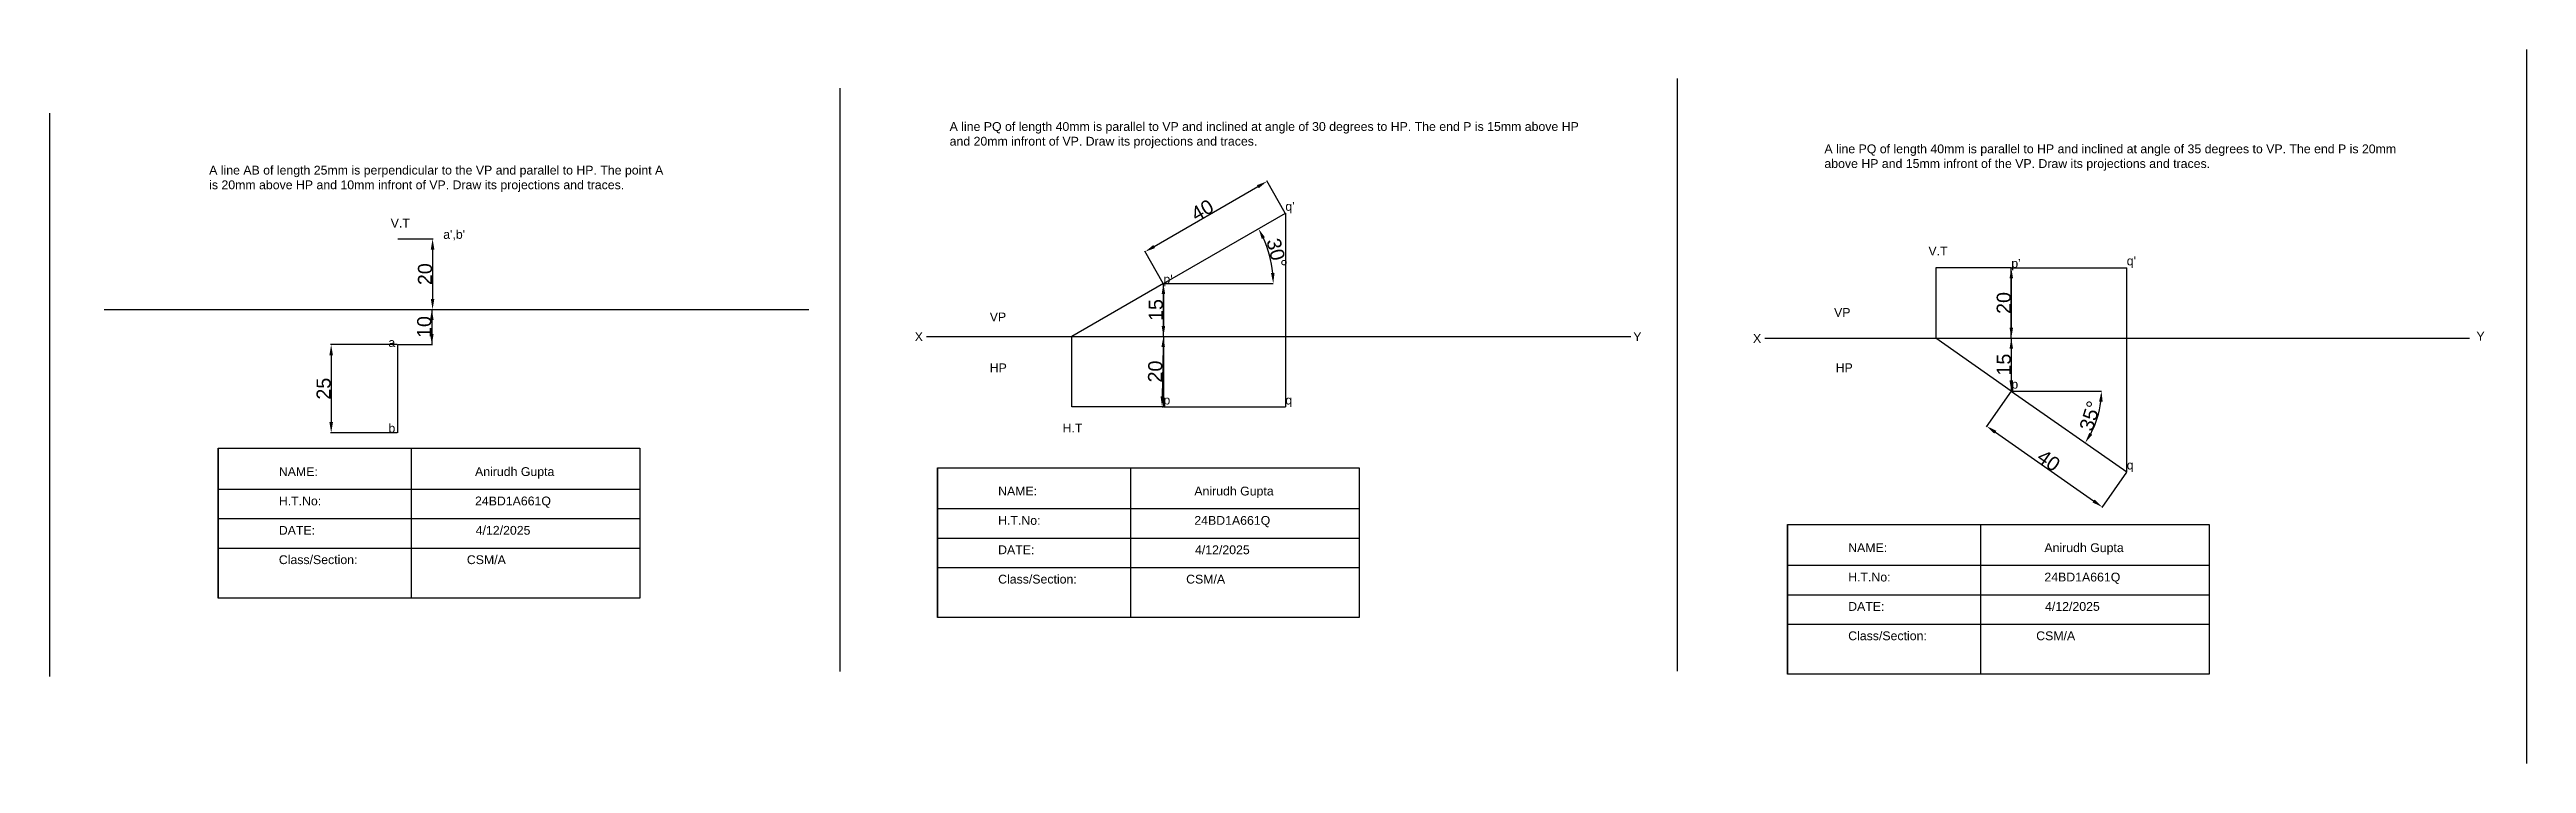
# Model space of a CAD drawing. Header units: millimetres. Extents: x 79 to 8014, y -55 to 1185.
# Drawn here: x 3011 to 3714, y 137 to 340 of the extents above; entities that cross this region are included whole.
import ezdxf

# ---------------------------------------------------------------- set-up
doc = ezdxf.new("R2010")
doc.units = ezdxf.units.MM
doc.header["$MEASUREMENT"] = 0
doc.header["$PDMODE"] = 1
doc.styles.get("Standard").update_dxf_attribs({"font": 'arial.ttf'})
doc.dimstyles.get("Standard").update_dxf_attribs({"dimtxt": 4, "dimasz": 3, "dimexe": 0.18, "dimexo": 0.0625, "dimgap": 0.09, "dimtad": 1, "dimdec": 0, "dimzin": 0, "dimdsep": 46, "dimtxsty": 'Standard', "dimcen": 0.09, "dimclrd": 6, "dimclre": 4, "dimadec": 0, "dimazin": 0, "dimtfac": 1, "dimtdec": 0, "dimtofl": 0, "dimtmove": 0, "dimatfit": 3, "dimfxl": 1, "dimtolj": 1, "dimtzin": 0, "dimarcsym": 1})

msp = doc.modelspace()

# ---------------------------------------------------------------- texts
for s, p in [("q'", (3362.14, 294.31)), ('V.T', (3108.2, 289.55)), ("a',b'", (3123.12, 286.35)), ('V.T', (3544.67, 281.66)), ("q'", (3600.97, 278.83)), ("p'", (3327.53, 273.64)), ("p'", (3568.2, 278.14)), ('VP', (3278.24, 262.93)), ('VP', (3517.89, 264.2)), ('a', (3107.55, 255.66)), ('X', (3256.95, 257.32)), ('Y', (3460.9, 257.32)), ('X', (3494.88, 256.81)), ('Y', (3700.22, 257.47)), ('HP', (3278.24, 248.48)), ('HP', (3518.36, 248.5)), ('p', (3327.53, 239.33)), ('q', (3362.14, 239.33)), ('p', (3568.2, 243.83)), ('b', (3107.55, 231.35)), ('H.T', (3298.92, 231.41)), ('q', (3600.97, 220.89))]:
    msp.add_text(s, height=2.5).set_placement(p)
at = {"char_height": 2.5, "attachment_point": 1}
for s, width, insert in [('A line PQ of length 40mm is parallel to VP and inclined at angle of 30 degrees to HP. The end P is 15mm above HP and 20mm infront of VP. Draw its projections and traces.', 178.5547, (3266.85, 319.47)), ('A line PQ of length 40mm is parallel to HP and inclined at angle of 35 degrees to VP. The end P is 20mm above HP and 15mm infront of the VP. Draw its projections and traces.', 168.998, (3515.15, 313.13)), ('A line AB of length 25mm is perpendicular to the VP and parallel to HP. The point A is 20mm above HP and 10mm infront of VP. Draw its projections and traces.\\P\\P ', 130.1542, (3056.67, 307.09)), ('NAME:                                              Anirudh Gupta\\P\\PH.T.No:                                             24BD1A661Q\\P\\PDATE:                                               4/12/2025\\P\\PClass/Section:                                CSM/A', 150.3939, (3076.45, 221.53)), ('NAME:                                              Anirudh Gupta\\P\\PH.T.No:                                             24BD1A661Q\\P\\PDATE:                                               4/12/2025\\P\\PClass/Section:                                CSM/A', 150.3939, (3280.62, 216.01)), ('NAME:                                              Anirudh Gupta\\P\\PH.T.No:                                             24BD1A661Q\\P\\PDATE:                                               4/12/2025\\P\\PClass/Section:                                CSM/A', 150.3939, (3521.9, 199.93))]:
    msp.add_mtext_dynamic_manual_height_columns(s, width=width, gutter_width=12.5, heights=[0], dxfattribs=dict(at, insert=insert))

# ---------------------------------------------------------------- blocks, each defined once
blk = doc.blocks.new('*D43')
at = {"color": 4, "lineweight": -2, "transparency": 16777216}
for p, q in [((3110.21, 286.31), (3120.27, 286.31)), ((3110.21, 266.31), (3120.27, 266.31))]:
    blk.add_line(p, q, dxfattribs=at)
at = {"color": 6, "lineweight": -2, "transparency": 16777216}
blk.add_line((3120.09, 283.31), (3120.09, 269.31), dxfattribs=at)
at = {"color": 6, "transparency": 16777216}
for points in [[(3119.59, 283.31), (3120.59, 283.31), (3120.09, 286.31)], [(3119.59, 269.31), (3120.59, 269.31), (3120.09, 266.31)]]:
    blk.add_solid(points, dxfattribs=at)
at = {"layer": 'Defpoints', "color": 0, "transparency": 16777216}
for p in [(3110.14, 286.31), (3110.14, 266.31), (3120.09, 266.31)]:
    blk.add_point(p, dxfattribs=at)
at = {"color": 0, "transparency": 16777216, "insert": (3117.96, 276.31), "char_height": 4, "attachment_point": 5, "rotation": 90}
blk.add_mtext('\\A1;20', dxfattribs=at)
blk = doc.blocks.new('*D44')
at = {"color": 4, "lineweight": -2, "transparency": 16777216}
for p, q in [((3110.21, 266.31), (3120.06, 266.31)), ((3110.21, 256.31), (3120.06, 256.31))]:
    blk.add_line(p, q, dxfattribs=at)
at = {"color": 6, "lineweight": -2, "transparency": 16777216}
blk.add_line((3119.88, 263.31), (3119.88, 259.31), dxfattribs=at)
at = {"color": 6, "transparency": 16777216}
for points in [[(3119.38, 263.31), (3120.38, 263.31), (3119.88, 266.31)], [(3119.38, 259.31), (3120.38, 259.31), (3119.88, 256.31)]]:
    blk.add_solid(points, dxfattribs=at)
at = {"layer": 'Defpoints', "color": 0, "transparency": 16777216}
for p in [(3110.14, 266.31), (3110.14, 256.31), (3119.88, 256.31)]:
    blk.add_point(p, dxfattribs=at)
at = {"color": 0, "transparency": 16777216, "insert": (3117.74, 261.31), "char_height": 4, "attachment_point": 5, "rotation": 90}
blk.add_mtext('\\A1;10', dxfattribs=at)
blk = doc.blocks.new('*D59')
at = {"color": 4, "lineweight": -2, "transparency": 16777216}
for p, q in [((3110.08, 256.31), (3091.13, 256.31)), ((3110.08, 231.31), (3091.13, 231.31))]:
    blk.add_line(p, q, dxfattribs=at)
at = {"color": 6, "lineweight": -2, "transparency": 16777216}
blk.add_line((3091.31, 253.31), (3091.31, 234.31), dxfattribs=at)
at = {"color": 6, "transparency": 16777216}
for points in [[(3090.81, 253.31), (3091.81, 253.31), (3091.31, 256.31)], [(3090.81, 234.31), (3091.81, 234.31), (3091.31, 231.31)]]:
    blk.add_solid(points, dxfattribs=at)
at = {"layer": 'Defpoints', "color": 0, "transparency": 16777216}
for p in [(3110.14, 256.31), (3091.31, 231.31), (3110.14, 231.31)]:
    blk.add_point(p, dxfattribs=at)
at = {"color": 0, "transparency": 16777216, "insert": (3089.18, 243.81), "char_height": 4, "attachment_point": 5, "rotation": 90}
blk.add_mtext('\\A1;25', dxfattribs=at)
blk = doc.blocks.new('*D60')
at = {"color": 4, "lineweight": -2, "transparency": 16777216}
for p, q in [((3362.11, 293.67), (3356.84, 302.8)), ((3327.5, 273.69), (3322.23, 282.82))]:
    blk.add_line(p, q, dxfattribs=at)
at = {"color": 6, "lineweight": -2, "transparency": 16777216}
blk.add_line((3324.92, 284.17), (3354.33, 301.15), dxfattribs=at)
at = {"color": 6, "transparency": 16777216}
for points in [[(3354.08, 301.58), (3354.58, 300.71), (3356.93, 302.65)], [(3324.67, 284.6), (3325.17, 283.73), (3322.32, 282.67)]]:
    blk.add_solid(points, dxfattribs=at)
at = {"layer": 'Defpoints', "color": 0, "transparency": 16777216}
for p in [(3356.93, 302.65), (3362.14, 293.62), (3327.53, 273.64)]:
    blk.add_point(p, dxfattribs=at)
at = {"color": 0, "transparency": 16777216, "insert": (3338.56, 294.5), "char_height": 4, "attachment_point": 5, "rotation": 30}
blk.add_mtext('\\A1;40', dxfattribs=at)
blk = doc.blocks.new('*D61')
at = {"color": 6, "lineweight": -2, "transparency": 16777216}
blk.add_arc((3327.53, 273.64), 31.18, 5.51506, 24.48494, dxfattribs=at)
at = {"color": 6, "transparency": 16777216}
for points in [[(3355.46, 286.33), (3356.35, 286.79), (3354.53, 289.23)], [(3359.07, 276.66), (3358.07, 276.61), (3358.71, 273.64)]]:
    blk.add_solid(points, dxfattribs=at)
at = {"layer": 'Defpoints', "color": 0, "transparency": 16777216}
for p in [(3362.14, 293.62), (3358.24, 279.05), (3327.53, 273.64), (3327.53, 273.64), (3388.49, 273.64)]:
    blk.add_point(p, dxfattribs=at)
at = {"color": 0, "transparency": 16777216, "insert": (3359.71, 282.26), "char_height": 4, "attachment_point": 5, "rotation": 285}
blk.add_mtext('\\A1;30°', dxfattribs=at)
blk = doc.blocks.new('*D62')
at = {"color": 6, "lineweight": -2, "transparency": 16777216}
blk.add_line((3327.53, 270.64), (3327.53, 261.64), dxfattribs=at)
at = {"color": 4, "lineweight": -2, "transparency": 16777216}
for p, q in [((3327.59, 273.64), (3327.71, 273.64)), ((3327.59, 258.64), (3327.71, 258.64))]:
    blk.add_line(p, q, dxfattribs=at)
at = {"color": 6, "transparency": 16777216}
for points in [[(3327.03, 270.64), (3328.03, 270.64), (3327.53, 273.64)], [(3327.03, 261.64), (3328.03, 261.64), (3327.53, 258.64)]]:
    blk.add_solid(points, dxfattribs=at)
at = {"layer": 'Defpoints', "color": 0, "transparency": 16777216}
for p in [(3327.53, 273.64), (3327.53, 258.64), (3327.53, 258.64)]:
    blk.add_point(p, dxfattribs=at)
at = {"color": 0, "transparency": 16777216, "insert": (3325.4, 266.14), "char_height": 4, "attachment_point": 5, "rotation": 90}
blk.add_mtext('\\A1;15', dxfattribs=at)
blk = doc.blocks.new('*D41')
at = {"color": 6, "lineweight": -2, "transparency": 16777216}
blk.add_line((3327.47, 255.64), (3327.21, 241.64), dxfattribs=at)
at = {"color": 4, "lineweight": -2, "transparency": 16777216}
for p, q in [((3327.59, 258.63), (3327.71, 258.63)), ((3327.21, 238.63), (3327.33, 238.63))]:
    blk.add_line(p, q, dxfattribs=at)
at = {"color": 6, "transparency": 16777216}
for points in [[(3326.97, 255.65), (3327.97, 255.63), (3327.53, 258.64)], [(3326.71, 241.65), (3327.71, 241.63), (3327.15, 238.64)]]:
    blk.add_solid(points, dxfattribs=at)
at = {"layer": 'Defpoints', "color": 0, "transparency": 16777216}
for p in [(3327.53, 258.64), (3327.15, 238.64), (3327.15, 238.64)]:
    blk.add_point(p, dxfattribs=at)
at = {"color": 0, "transparency": 16777216, "insert": (3325.21, 248.68), "char_height": 4, "attachment_point": 5, "rotation": 88.91151}
blk.add_mtext('\\A1;20', dxfattribs=at)
blk = doc.blocks.new('*D63')
at = {"color": 6, "lineweight": -2, "transparency": 16777216}
blk.add_arc((3568.2, 243.14), 25.6, 331.71826, 353.28174, dxfattribs=at)
at = {"color": 6, "transparency": 16777216}
for points in [[(3593.12, 240.17), (3594.12, 240.12), (3593.8, 243.14)], [(3591.17, 230.75), (3590.32, 231.27), (3589.17, 228.46)]]:
    blk.add_solid(points, dxfattribs=at)
at = {"layer": 'Defpoints', "color": 0, "transparency": 16777216}
for p in [(3568.2, 243.14), (3568.2, 243.14), (3615.22, 243.14), (3591.71, 233), (3600.97, 220.2)]:
    blk.add_point(p, dxfattribs=at)
at = {"color": 0, "transparency": 16777216, "insert": (3590.58, 236.08), "char_height": 4, "attachment_point": 5, "rotation": 72.5}
blk.add_mtext('\\A1;35°', dxfattribs=at)
blk = doc.blocks.new('*D64')
at = {"color": 4, "lineweight": -2, "transparency": 16777216}
for p, q in [((3568.16, 243.09), (3561.11, 233.02)), ((3600.93, 220.15), (3593.88, 210.08))]:
    blk.add_line(p, q, dxfattribs=at)
at = {"color": 6, "lineweight": -2, "transparency": 16777216}
blk.add_line((3563.67, 231.45), (3591.53, 211.95), dxfattribs=at)
at = {"color": 6, "transparency": 16777216}
for points in [[(3563.96, 231.86), (3563.39, 231.04), (3561.22, 233.17)], [(3591.81, 212.36), (3591.24, 211.54), (3593.98, 210.23)]]:
    blk.add_solid(points, dxfattribs=at)
at = {"layer": 'Defpoints', "color": 0, "transparency": 16777216}
for p in [(3568.2, 243.14), (3600.97, 220.2), (3593.98, 210.23)]:
    blk.add_point(p, dxfattribs=at)
at = {"color": 0, "transparency": 16777216, "insert": (3578.82, 223.44), "char_height": 4, "attachment_point": 5, "rotation": 325}
blk.add_mtext('\\A1;40', dxfattribs=at)
blk = doc.blocks.new('*D65')
at = {"color": 6, "lineweight": -2, "transparency": 16777216}
blk.add_line((3568.2, 275.14), (3568.2, 261.14), dxfattribs=at)
at = {"color": 4, "lineweight": -2, "transparency": 16777216}
for p, q in [((3568.26, 278.14), (3568.38, 278.14)), ((3568.26, 258.14), (3568.38, 258.14))]:
    blk.add_line(p, q, dxfattribs=at)
at = {"color": 6, "transparency": 16777216}
for points in [[(3567.7, 275.14), (3568.7, 275.14), (3568.2, 278.14)], [(3567.7, 261.14), (3568.7, 261.14), (3568.2, 258.14)]]:
    blk.add_solid(points, dxfattribs=at)
at = {"layer": 'Defpoints', "color": 0, "transparency": 16777216}
for p in [(3568.2, 278.14), (3568.2, 258.14), (3568.2, 258.14)]:
    blk.add_point(p, dxfattribs=at)
at = {"color": 0, "transparency": 16777216, "insert": (3566.07, 268.14), "char_height": 4, "attachment_point": 5, "rotation": 90}
blk.add_mtext('\\A1;20', dxfattribs=at)
blk = doc.blocks.new('*D42')
at = {"color": 6, "lineweight": -2, "transparency": 16777216}
blk.add_line((3568.2, 255.14), (3568.2, 246.14), dxfattribs=at)
at = {"color": 4, "lineweight": -2, "transparency": 16777216}
for p, q in [((3568.26, 258.14), (3568.38, 258.14)), ((3568.26, 243.14), (3568.38, 243.14))]:
    blk.add_line(p, q, dxfattribs=at)
at = {"color": 6, "transparency": 16777216}
for points in [[(3567.7, 255.14), (3568.7, 255.14), (3568.2, 258.14)], [(3567.7, 246.14), (3568.7, 246.14), (3568.2, 243.14)]]:
    blk.add_solid(points, dxfattribs=at)
at = {"layer": 'Defpoints', "color": 0, "transparency": 16777216}
for p in [(3568.2, 258.14), (3568.2, 243.14), (3568.2, 243.14)]:
    blk.add_point(p, dxfattribs=at)
at = {"color": 0, "transparency": 16777216, "insert": (3566.07, 250.64), "char_height": 4, "attachment_point": 5, "rotation": 90}
blk.add_mtext('\\A1;15', dxfattribs=at)

# ---------------------------------------------------------------- dimensions: what is measured, and where the dimension line sits
for p1, p2, distance, picture, middle in [((3327.53, 273.64), (3362.14, 293.62), 10.43, '*D60', (3338.56, 294.5)), ((3327.53, 258.64), (3327.15, 238.64), 0, '*D41', (3325.21, 248.68)), ((3568.2, 243.14), (3600.97, 220.2), -12.17, '*D64', (3578.82, 223.44))]:
    dim = msp.add_aligned_dim(p1=p1, p2=p2, distance=distance, dimstyle='Standard')
    dim.commit()
    dim.dimension.update_dxf_attribs({"geometry": picture, "text_midpoint": middle})
for base, line1, line2, picture, middle in [((3358.24, 279.05), ((3327.53, 273.64), (3362.14, 293.62)), ((3327.53, 273.64), (3388.49, 273.64)), '*D61', (3359.71, 282.26)), ((3591.71, 233), ((3568.2, 243.14), (3600.97, 220.2)), ((3568.2, 243.14), (3615.22, 243.14)), '*D63', (3590.58, 236.08))]:
    dim = msp.add_angular_dim_2l(base=base, line1=line1, line2=line2, dimstyle='Standard')
    dim.commit()
    dim.dimension.update_dxf_attribs({"geometry": picture, "text_midpoint": middle})
for base, p1, p2, picture, middle in [((3120.09, 266.31), (3110.14, 286.31), (3110.14, 266.31), '*D43', (3117.96, 276.31)), ((3568.2, 258.14), (3568.2, 278.14), (3568.2, 258.14), '*D65', (3566.07, 268.14)), ((3327.53, 258.64), (3327.53, 273.64), (3327.53, 258.64), '*D62', (3325.4, 266.14)), ((3119.88, 256.31), (3110.14, 266.31), (3110.14, 256.31), '*D44', (3117.74, 261.31)), ((3091.31, 231.31), (3110.14, 256.31), (3110.14, 231.31), '*D59', (3089.18, 243.81)), ((3568.2, 243.14), (3568.2, 258.14), (3568.2, 243.14), '*D42', (3566.07, 250.64))]:
    dim = msp.add_linear_dim(base=base, p1=p1, p2=p2, angle=90, dimstyle='Standard')
    dim.commit()
    dim.dimension.update_dxf_attribs({"geometry": picture, "text_midpoint": middle})

# ---------------------------------------------------------------- linework, layer by layer
for p, q in [((3714.42, 340.07), (3714.42, 137.44)), ((3473.4, 331.82), (3473.4, 163.66)), ((3235.7, 329.14), (3235.7, 163.52)), ((3011.37, 321.98), (3011.37, 162.09)), ((3362.14, 293.62), (3362.14, 238.64)), ((3568.2, 278.14), (3546.78, 278.14)), ((3546.78, 278.14), (3546.78, 258.14)), ((3568.2, 258.14), (3568.2, 278.14)), ((3600.97, 220.2), (3600.97, 278.14)), ((3327.53, 273.64), (3301.55, 258.64)), ((3327.53, 258.64), (3327.53, 273.64)), ((3327.53, 273.64), (3358.71, 273.64)), ((3026.88, 266.31), (3226.88, 266.31)), ((3119.88, 266.31), (3119.88, 256.31)), ((3260.24, 258.64), (3460.24, 258.64)), ((3301.55, 238.64), (3301.55, 258.64)), ((3327.53, 258.64), (3327.53, 238.64)), ((3498.22, 258.14), (3698.22, 258.14)), ((3568.2, 243.14), (3546.78, 258.14)), ((3568.2, 258.14), (3568.2, 243.14)), ((3568.2, 243.14), (3593.8, 243.14)), ((3327.53, 238.64), (3301.55, 238.64)), ((3059.26, 226.9), (3178.93, 226.9)), ((3059.26, 226.9), (3059.26, 184.39)), ((3114.05, 226.9), (3114.05, 184.39)), ((3263.43, 221.37), (3383.1, 221.37)), ((3263.43, 221.37), (3263.43, 178.87)), ((3318.21, 221.37), (3318.21, 178.87)), ((3059.26, 215.31), (3178.93, 215.31)), ((3059.26, 206.93), (3178.93, 206.93)), ((3263.43, 209.78), (3383.1, 209.78)), ((3504.72, 205.29), (3624.39, 205.29)), ((3504.72, 205.29), (3504.72, 162.79)), ((3559.5, 205.29), (3559.5, 162.79)), ((3059.26, 198.56), (3178.93, 198.56)), ((3263.43, 201.41), (3383.1, 201.41)), ((3263.43, 193.04), (3383.1, 193.04)), ((3504.72, 193.7), (3624.39, 193.7)), ((3504.72, 185.33), (3624.39, 185.33)), ((3504.72, 176.96), (3624.39, 176.96))]:
    msp.add_line(p, q)
at = {"color": 32, "true_color": 0xcd6928}
for p, q in [((3327.53, 273.64), (3362.14, 293.62)), ((3568.2, 278.14), (3600.97, 278.14)), ((3110.14, 256.31), (3110.14, 231.31)), ((3568.2, 243.14), (3600.97, 220.2)), ((3327.53, 238.64), (3362.14, 238.64))]:
    msp.add_line(p, q, dxfattribs=at)
for points in [[(3059.26, 226.9), (3178.93, 226.9), (3178.93, 184.39), (3059.26, 184.39)], [(3263.43, 221.37), (3383.1, 221.37), (3383.1, 178.87), (3263.43, 178.87)], [(3504.72, 205.29), (3624.39, 205.29), (3624.39, 162.79), (3504.72, 162.79)]]:
    msp.add_lwpolyline(points, close=True)
for p in [(3110.14, 286.31), (3546.78, 278.14), (3301.55, 238.64)]:
    msp.add_point(p)

msp.set_redraw_order([(e.dxf.handle, doc.entitydb.next_handle()) for e in msp.query("TEXT MTEXT ATTDEF DIMENSION ARC_DIMENSION")])  # texts and dimensions are drawn at this point

doc.saveas('drawing.dxf')
